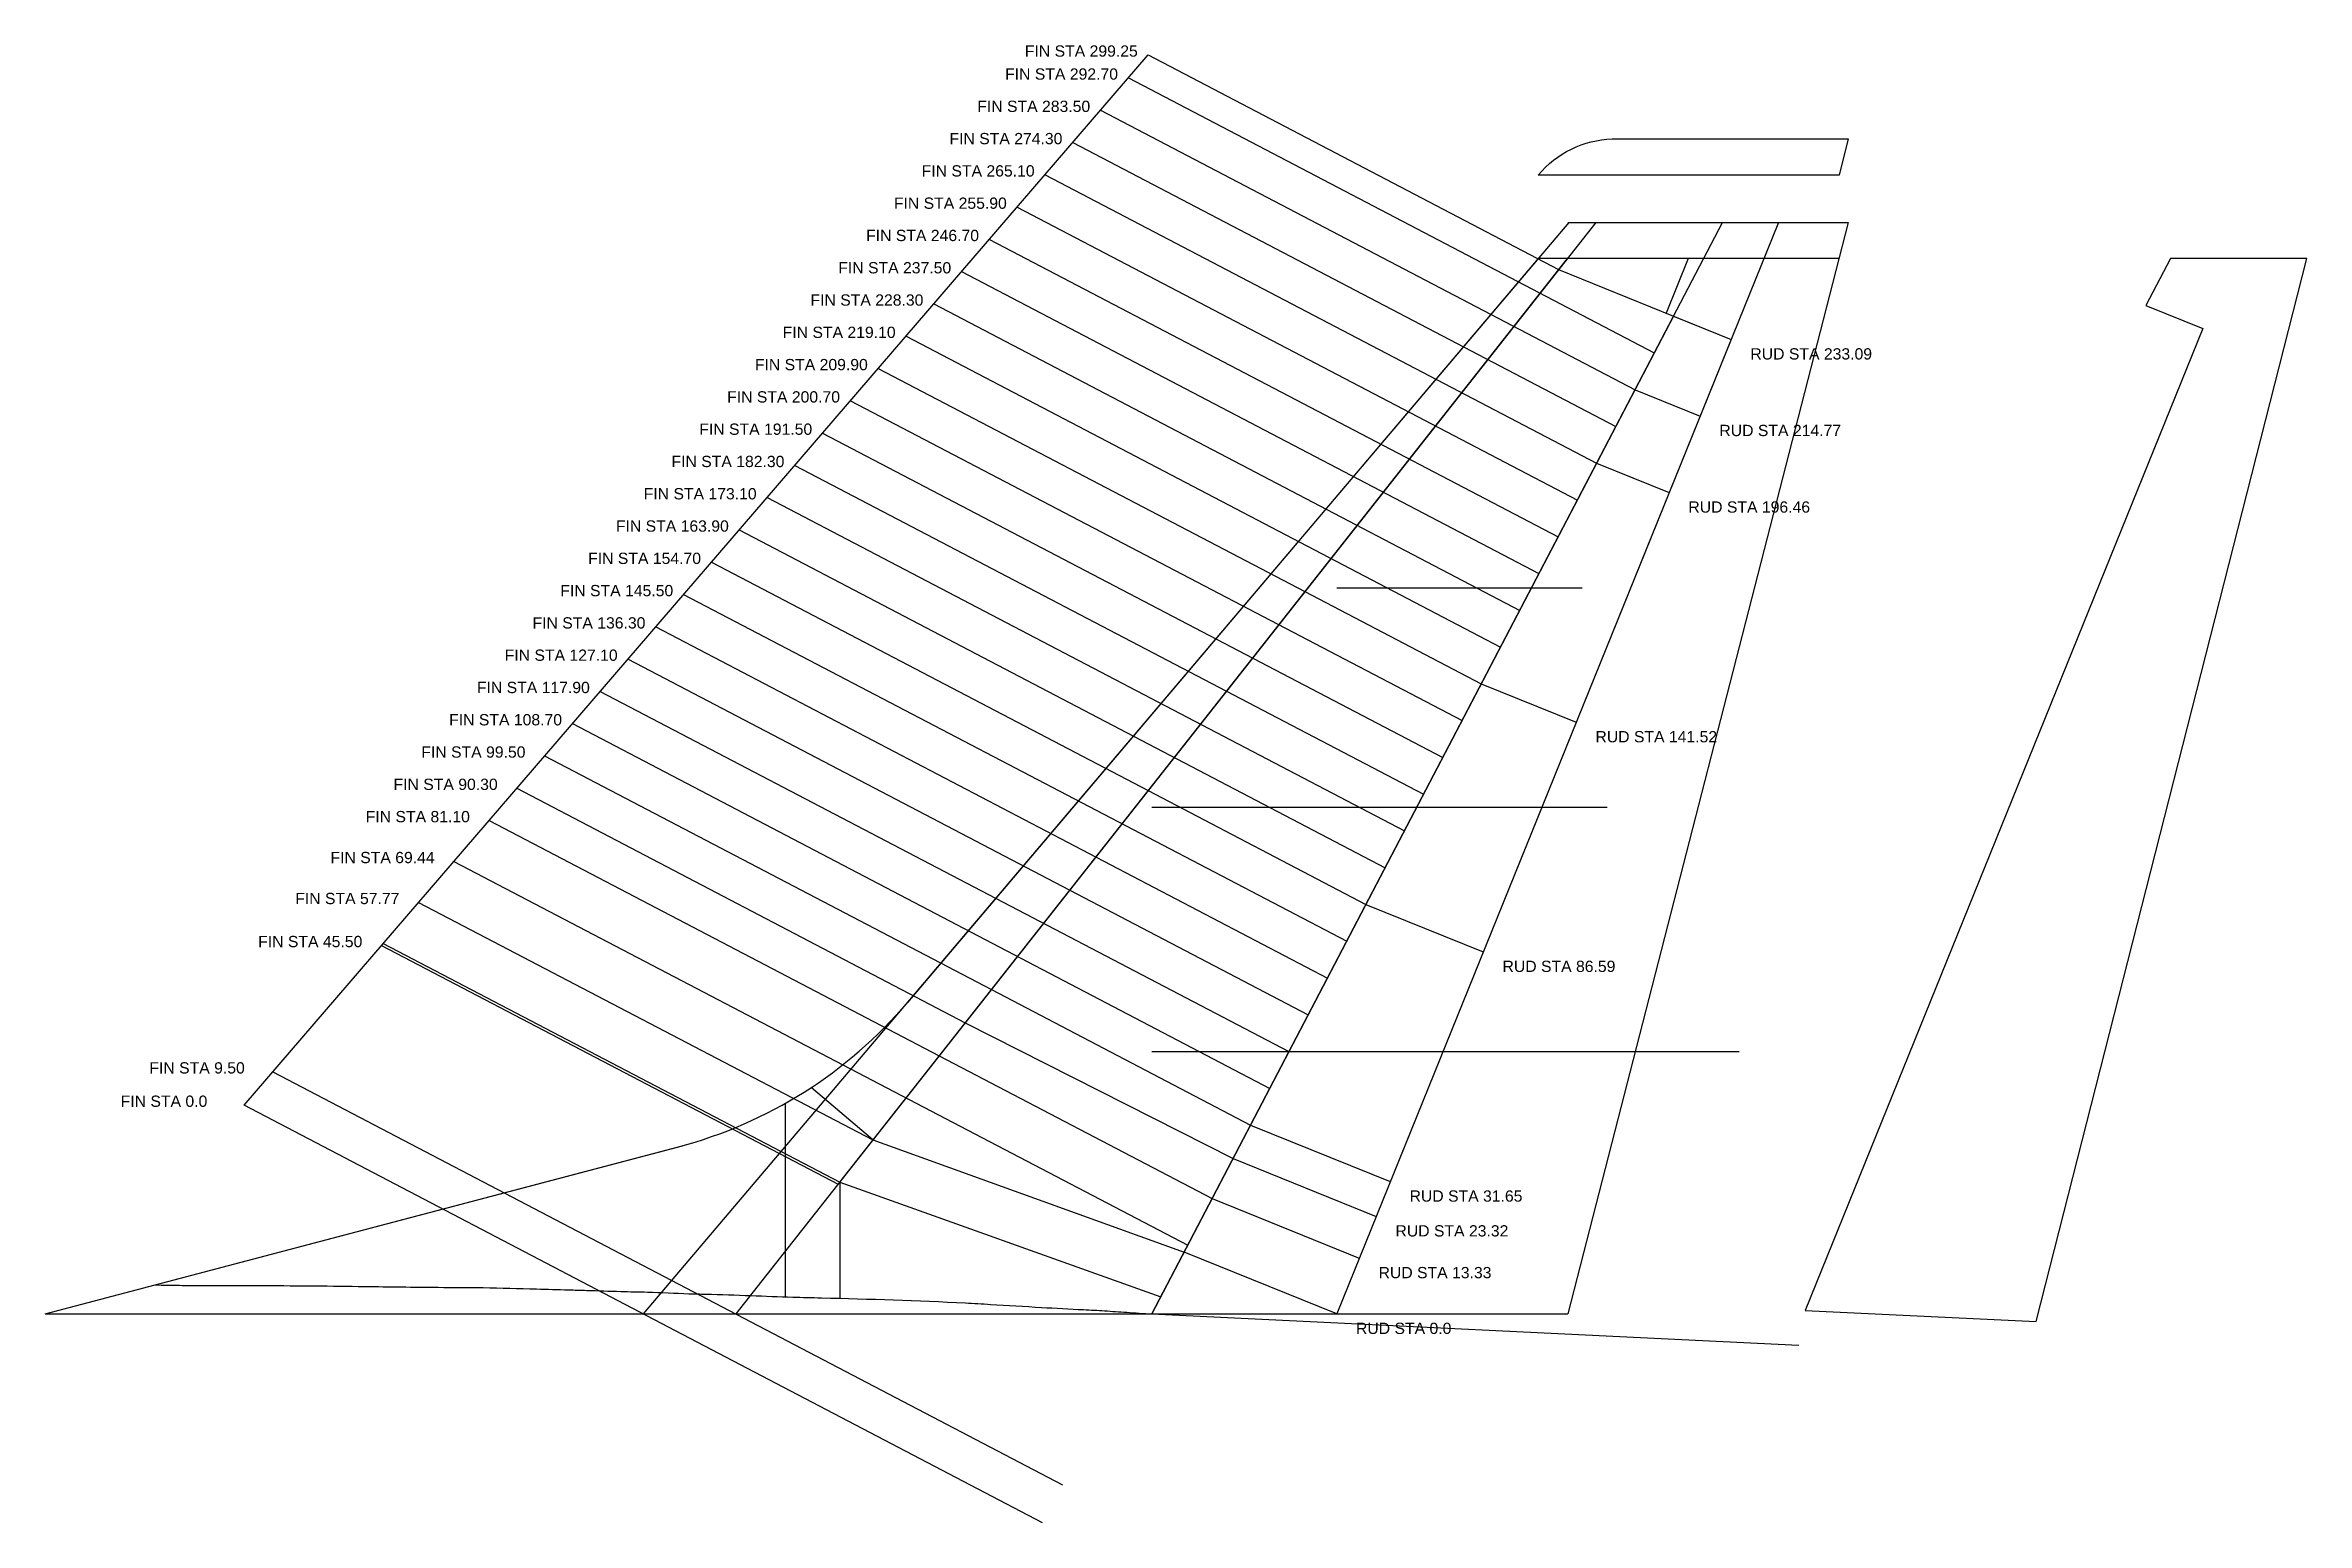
# Model space of a CAD drawing. Header units: millimetres. Extents: x 4754 to 10367, y 367 to 2510.
# Drawn here: x 9865 to 10367, y 367 to 695 of the extents above; entities that cross this region are included whole.
import ezdxf

# ---------------------------------------------------------------- set-up
doc = ezdxf.new("R2010")
doc.units = ezdxf.units.MM
doc.layers.get('Defpoints').update_dxf_attribs({"color": 2})
for name, color, linetype in [('图层1', 130, 'Continuous'), ('图层3', 1, 'Continuous'), ('标注', 3, 'Continuous')]:
    doc.layers.add(name, color=color, linetype=linetype)
doc.styles.get("Standard").update_dxf_attribs({"font": 'arial.ttf'})

msp = doc.modelspace()

# ---------------------------------------------------------------- texts
at = {"layer": '图层3', "char_height": 2.5, "attachment_point": 1}
for s, insert in [('FIN STA 299.25', (10082.45241, 695.00449)), ('FIN STA 292.70', (10078.06401, 689.90781)), ('FIN STA 283.50', (10071.90015, 682.74912)), ('FIN STA 274.30', (10065.73629, 675.59042)), ('FIN STA 265.10', (10059.57242, 668.43172)), ('FIN STA 255.90', (10053.40856, 661.27302)), ('FIN STA 246.70', (10047.2447, 654.11433)), ('FIN STA 237.50', (10041.08084, 646.95563)), ('FIN STA 228.30', (10034.91698, 639.79693)), ('FIN STA 219.10', (10028.75311, 632.63824)), ('FIN STA 209.90', (10022.58925, 625.47954)), ('FIN STA 200.70', (10016.42539, 618.32084)), ('FIN STA 191.50', (10010.26153, 611.16215)), ('FIN STA 182.30', (10004.09767, 604.00345)), ('FIN STA 173.10', (9997.9338, 596.84475)), ('FIN STA 163.90', (9991.76994, 589.68605)), ('FIN STA 154.70', (9985.60608, 582.52736)), ('FIN STA 145.50', (9979.44222, 575.36866)), ('FIN STA 136.30', (9973.27835, 568.20996)), ('FIN STA 127.10', (9967.11449, 561.05127)), ('FIN STA 117.90', (9960.95063, 553.89257)), ('FIN STA 108.70', (9954.78677, 546.73387)), ('FIN STA 99.50', (9948.62291, 539.57517)), ('FIN STA 90.30', (9942.45904, 532.41648)), ('FIN STA 81.10', (9936.29518, 525.25778)), ('FIN STA 69.44', (9928.48316, 516.18491)), ('FIN STA 57.77', (9920.66443, 507.10426)), ('FIN STA 45.50', (9912.44372, 497.55674)), ('FIN STA 9.50', (9888.32426, 469.54444)), ('FIN STA 0.0', (9881.9594, 462.15231))]:
    msp.add_mtext_dynamic_manual_height_columns(s, width=29.6529758, gutter_width=12.5, heights=[0], dxfattribs=dict(at, insert=insert))
at = {"layer": '标注', "char_height": 2.5, "attachment_point": 1}
for s, width, insert in [('RUD STA 233.09', 38.7460477, (10243.3274, 627.8575)), ('RUD STA 214.77', 41.2631445, (10236.45404, 610.87576)), ('RUD STA 196.46', 45.1112553, (10229.58443, 593.9033)), ('RUD STA 141.52', 42.3589963, (10208.97184, 542.97664)), ('RUD STA 86.59', 30.7581019, (10188.363, 492.05925)), ('RUD STA 31.65', 29.1645594, (10167.75041, 441.13259)), ('RUD STA 23.32', 31.334666, (10164.62513, 433.41109)), ('RUD STA 13.33', 28.184159, (10160.87704, 424.15086)), ('RUD STA 0.0', 21.7153021, (10155.87584, 411.79461))]:
    msp.add_mtext_dynamic_manual_height_columns(s, width=width, gutter_width=12.5, heights=[0], dxfattribs=dict(at, insert=insert))

# ---------------------------------------------------------------- linework, layer by layer
at = {"layer": 'Defpoints'}
msp.add_lwpolyline([(10262.98948, 666.25313), (10196.26221, 666.25313, -0.214491063), (10212.70829, 674.25313), (10265.04567, 674.25313)], format="xyb", close=True, dxfattribs=at)
msp.add_lwpolyline([(10336.47344, 647.73484), (10331.02536, 637.31651), (10343.62637, 632.21624), (10255.49948, 414.48484), (10306.69047, 412.02608), (10366.70015, 647.73484)], close=True, dxfattribs=at)
at = {"layer": '图层1'}
for p, q in [((10041.39564, 442.9841), (10202.74195, 647.73484)), ((10196.26221, 647.73484), (10056.42961, 482.82474)), ((10202.74195, 647.73484), (10196.26221, 647.73484)), ((10229.54206, 647.73484), (10202.74195, 647.73484)), ((10229.54206, 647.73484), (10224.63438, 635.63277)), ((10226.28386, 634.96387), (10110.59605, 413.73484)), ((10224.63438, 635.63277), (10239.04806, 629.79883)), ((10239.04761, 629.79773), (10151.59605, 413.73484)), ((10048.76647, 452.33778), (10035.08845, 463.93581)), ((10029.31077, 460.41184), (10029.31077, 417.53826)), ((9889.59448, 420.16659), (10005.68069, 450.80988)), ((10041.39564, 442.9841), (10041.39564, 417.19974)), ((10110.59605, 413.73484), (10151.59605, 413.73484))]:
    msp.add_line(p, q, dxfattribs=at)
msp.add_arc((9980.15791, 547.49798), 100, 284.7870811, 319.704312, dxfattribs=at)
msp.add_open_spline([(9889.59448, 420.16659), (9891.39487, 420.1391), (9893.19526, 420.11162), (9894.99565, 420.08414), (9896.58902, 420.05982), (9900.65748, 419.99772), (9907.00338, 420.02932), (9919.0876, 420.02859), (9934.14307, 419.88575), (9950.24234, 419.61984), (9962.95018, 419.61187), (9972.5775, 419.33287), (9980.229, 419.10603), (9986.45938, 418.94205), (9992.28794, 418.71392), (9999.85336, 418.59864), (10006.13869, 418.25932), (10013.79519, 418.0896), (10021.47038, 417.81115), (10030.01275, 417.50366), (10045.8701, 417.07939), (10060.48598, 416.701), (10076.74156, 415.75561), (10085.47398, 415.20715), (10093.91084, 414.77178), (10100.21378, 414.45666), (10105.25046, 414.06498), (10108.7408, 413.84942), (10110.59605, 413.73484)], degree=3, knots=[-4.051262188, -4.051262188, -4.051262188, -4.051262188, 0, 0, 0, 3.585445137, 9.154912496, 14.277814025, 30.775060772, 43.030299956, 50.505878937, 59.365998967, 64.698998023, 67.729611333, 73.389111238, 77.822721515, 84.752217993, 87.548463445, 95.053557017, 102.032490822, 106.781045624, 130.745767784, 134.921582212, 143.417316426, 150.432182584, 153.929945956, 157.615858499, 161.798108799, 161.798108799, 161.798108799, 161.798108799], dxfattribs=at)
at = {"layer": '图层3'}
for p, q in [((9909.30761, 460.03445), (10109.80063, 692.88663)), ((10109.80063, 692.88663), (10200.81654, 645.29147)), ((10105.41223, 687.78995), (10222.02076, 626.81158)), ((10099.24836, 680.63125), (10217.75751, 618.65899)), ((10093.0845, 673.47256), (10213.49426, 610.50641)), ((10086.92064, 666.31386), (10209.23101, 602.35382)), ((10080.75678, 659.15516), (10204.96776, 594.20123)), ((10203.04567, 655.73484), (9997.84605, 413.73484)), ((10209.04605, 655.73484), (10018.34684, 413.73484)), ((10074.59292, 651.99647), (10200.70451, 586.04864)), ((10110.59605, 413.73484), (10237.14567, 655.73484)), ((10249.54567, 655.73484), (10151.59605, 413.73484)), ((10202.84605, 655.73484), (10265.04567, 655.73484)), ((10265.04567, 655.73484), (10202.84605, 413.73484)), ((10262.98948, 647.73484), (10196.26221, 647.73484)), ((10068.42905, 644.83777), (10196.44125, 577.89605)), ((10200.81654, 645.29147), (10226.28386, 634.96387)), ((10062.26519, 637.67907), (10192.178, 569.74347)), ((10056.10133, 630.52037), (10187.91475, 561.59088)), ((10049.93747, 623.36168), (10144.54849, 573.88652)), ((10043.77361, 616.20298), (10179.38825, 545.2857)), ((10037.60974, 609.04428), (10175.125, 537.13312)), ((10031.44588, 601.88559), (10170.86175, 528.98053)), ((10025.28202, 594.72689), (10166.59849, 520.82794)), ((10019.11816, 587.56819), (10162.33524, 512.67535)), ((10012.9543, 580.40949), (10109.78636, 529.77288)), ((10006.79043, 573.2508), (10153.80874, 496.37018)), ((10144.54849, 573.88652), (10183.64924, 553.43396)), ((10000.62657, 566.0921), (10149.54549, 488.21759)), ((9994.46271, 558.9334), (10145.28224, 480.065)), ((9988.29885, 551.77471), (10141.01899, 471.91241)), ((9982.13498, 544.61601), (10136.75573, 463.75983)), ((9975.97112, 537.45731), (10075.02423, 485.65925)), ((9969.80726, 530.29862), (10069.23054, 478.30697)), ((10109.78636, 529.77288), (10158.07405, 504.5267)), ((9963.6434, 523.13992), (10063.43685, 470.9547)), ((9955.83137, 514.06705), (10118.56277, 428.96954)), ((9948.01265, 504.9864), (10048.74481, 452.3103)), ((9939.79193, 495.43887), (10041.01779, 442.5046)), ((9940.19392, 495.90574), (10041.39564, 442.9841)), ((10075.02423, 485.65925), (10132.49421, 455.61054)), ((10069.23054, 478.30697), (10128.61579, 448.19387)), ((9915.67247, 467.42658), (10090.78676, 375.85366)), ((10063.43685, 470.9547), (10123.96598, 439.30206)), ((10086.38449, 367.43523), (9909.30761, 460.03445)), ((10048.74481, 452.3103), (10117.7581, 427.43077)), ((9865.22905, 413.73484), (10006.50466, 451.02739)), ((10041.39564, 442.9841), (10112.59885, 417.56478)), ((9865.22905, 413.73484), (10202.84605, 413.73484)), ((9865.22905, 413.73484), (9997.84605, 413.73484)), ((9997.84605, 413.73484), (10110.59605, 413.73484)), ((10110.59605, 413.73484), (10254.10674, 406.84185))]:
    msp.add_line(p, q, dxfattribs=at)
at = {"layer": '标注'}
for p, q in [((10226.28386, 634.96387), (10239.04761, 629.79773)), ((10217.75414, 618.65254), (10232.17425, 612.816)), ((10209.22908, 602.35012), (10225.30463, 595.84353)), ((10151.59605, 574.73484), (10206.02742, 574.73484)), ((10183.64924, 553.43396), (10204.69204, 544.91687)), ((10110.59605, 526.09084), (10211.54465, 526.09084)), ((10158.07405, 504.5267), (10184.08321, 493.99948)), ((10110.59605, 471.91484), (10240.82446, 471.91484)), ((10132.49421, 455.61054), (10163.47062, 443.07282)), ((10128.61579, 448.19387), (10160.34534, 435.35132)), ((10123.96449, 439.29921), (10156.59725, 426.09109)), ((10151.59605, 413.73484), (10117.7581, 427.43077))]:
    msp.add_line(p, q, dxfattribs=at)

msp.set_redraw_order([(e.dxf.handle, doc.entitydb.next_handle()) for e in msp.query("TEXT MTEXT ATTDEF DIMENSION ARC_DIMENSION")])  # texts and dimensions are drawn at this point

doc.saveas('drawing.dxf')
